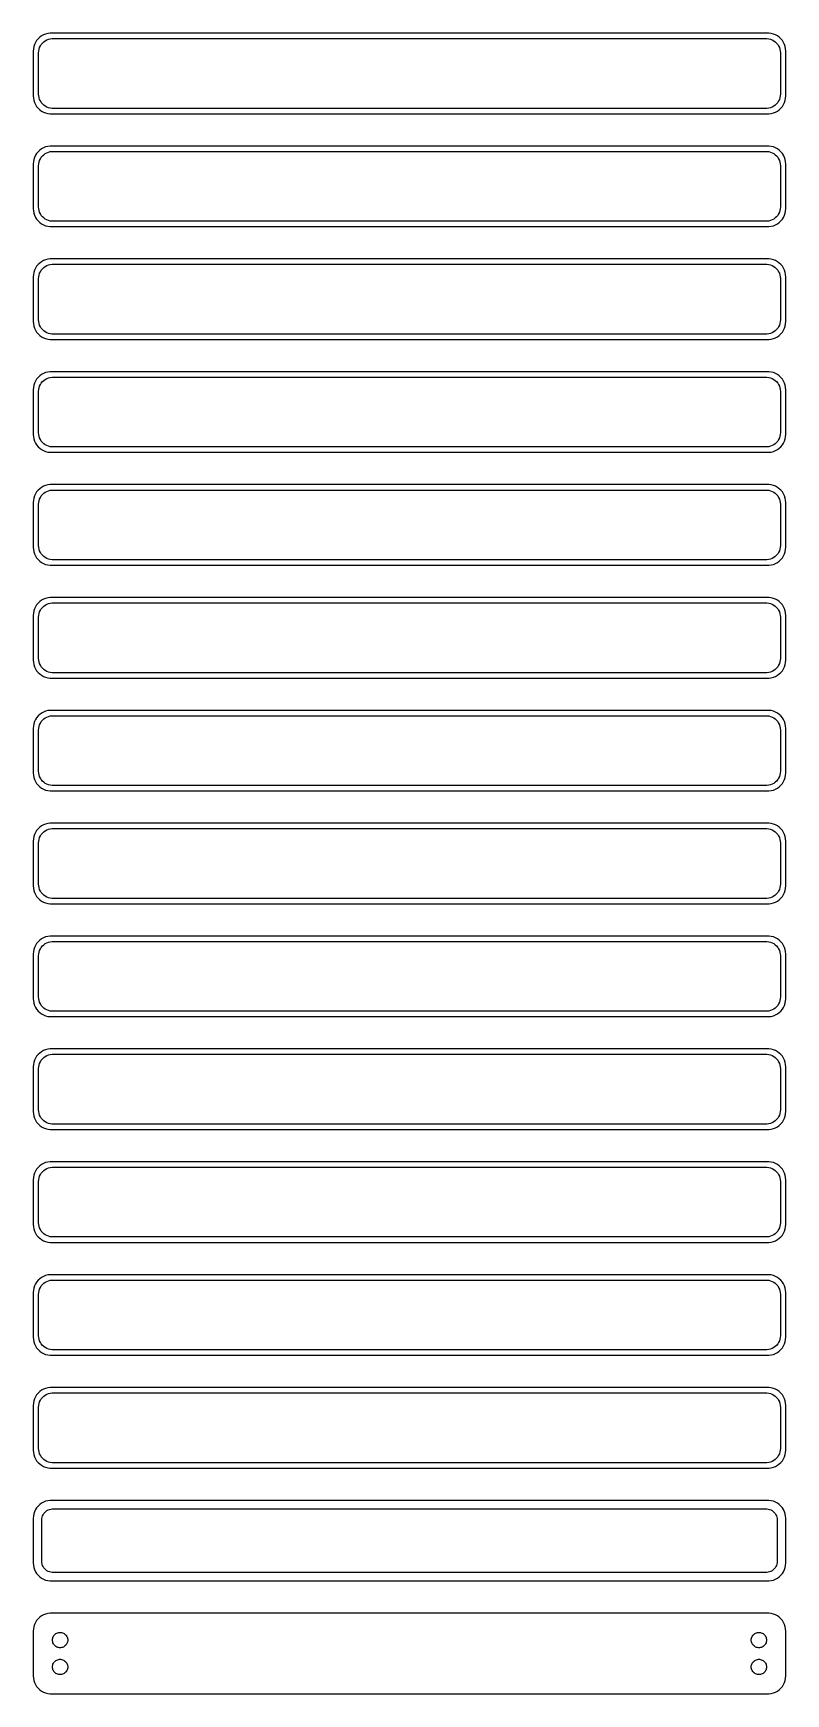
# Model space of a CAD drawing. Header units: metres. Extents: x -105 to 105, y 461 to 925.
import ezdxf

# ---------------------------------------------------------------- set-up
doc = ezdxf.new("R2010")
doc.units = ezdxf.units.M

msp = doc.modelspace()

# ---------------------------------------------------------------- linework, layer by layer
for p, q in [((-104.045, 922.689), (-104.382, 922.159)), ((-103.645, 923.173), (-104.045, 922.689)), ((-103.187, 923.603), (-103.645, 923.173)), ((-102.679, 923.972), (-103.187, 923.603)), ((-102.129, 924.274), (-102.679, 923.972)), ((-102.416, 921.988), (-102.05, 922.332)), ((-101.545, 924.505), (-102.129, 924.274)), ((-102.05, 922.332), (-101.643, 922.627)), ((-101.643, 922.627), (-101.203, 922.869)), ((-100.937, 924.661), (-101.545, 924.505)), ((-101.203, 922.869), (-100.736, 923.054)), ((-100.314, 924.74), (-100.937, 924.661)), ((-100.736, 923.054), (-100.25, 923.179)), ((100.314, 924.74), (-100.314, 924.74)), ((-100.25, 923.179), (-99.7512, 923.242)), ((-99.7512, 923.242), (99.7512, 923.242)), ((99.7512, 923.242), (100.25, 923.179)), ((100.25, 923.179), (100.736, 923.054)), ((100.937, 924.661), (100.314, 924.74)), ((100.736, 923.054), (101.203, 922.869)), ((101.545, 924.505), (100.937, 924.661)), ((101.203, 922.869), (101.643, 922.627)), ((102.129, 924.274), (101.545, 924.505)), ((101.643, 922.627), (102.05, 922.332)), ((102.05, 922.332), (102.416, 921.988)), ((102.679, 923.972), (102.129, 924.274)), ((103.187, 923.603), (102.679, 923.972)), ((103.645, 923.173), (103.187, 923.603)), ((104.045, 922.689), (103.645, 923.173)), ((104.382, 922.159), (104.045, 922.689)), ((-104.961, 920.377), (-105, 919.75)), ((-105, 919.75), (-105, 907.25)), ((-104.843, 920.993), (-104.961, 920.377)), ((-104.649, 921.591), (-104.843, 920.993)), ((-104.382, 922.159), (-104.649, 921.591)), ((-103.5, 919.25), (-103.468, 919.751)), ((-103.5, 907.75), (-103.5, 919.25)), ((-103.468, 919.751), (-103.374, 920.245)), ((-103.374, 920.245), (-103.219, 920.722)), ((-103.219, 920.722), (-103.005, 921.177)), ((-103.005, 921.177), (-102.736, 921.601)), ((-102.736, 921.601), (-102.416, 921.988)), ((102.416, 921.988), (102.736, 921.601)), ((102.736, 921.601), (103.005, 921.177)), ((103.005, 921.177), (103.219, 920.722)), ((103.219, 920.722), (103.374, 920.245)), ((103.374, 920.245), (103.468, 919.751)), ((103.468, 919.751), (103.5, 919.25)), ((103.5, 919.25), (103.5, 907.75)), ((104.649, 921.591), (104.382, 922.159)), ((104.843, 920.993), (104.649, 921.591)), ((104.961, 920.377), (104.843, 920.993)), ((105, 919.75), (104.961, 920.377)), ((105, 907.25), (105, 919.75)), ((-105, 907.25), (-104.961, 906.623)), ((-104.961, 906.623), (-104.843, 906.007)), ((-104.843, 906.007), (-104.649, 905.409)), ((-104.649, 905.409), (-104.382, 904.841)), ((-104.382, 904.841), (-104.045, 904.311)), ((-104.045, 904.311), (-103.645, 903.827)), ((-103.645, 903.827), (-103.187, 903.397)), ((-103.468, 907.249), (-103.5, 907.75)), ((-103.374, 906.755), (-103.468, 907.249)), ((-103.219, 906.278), (-103.374, 906.755)), ((-103.005, 905.823), (-103.219, 906.278)), ((-102.736, 905.399), (-103.005, 905.823)), ((-102.416, 905.012), (-102.736, 905.399)), ((-102.05, 904.668), (-102.416, 905.012)), ((-101.643, 904.373), (-102.05, 904.668)), ((-101.203, 904.131), (-101.643, 904.373)), ((-100.736, 903.946), (-101.203, 904.131)), ((-100.25, 903.821), (-100.736, 903.946)), ((-99.7512, 903.758), (-100.25, 903.821)), ((100.25, 903.821), (99.7512, 903.758)), ((100.736, 903.946), (100.25, 903.821)), ((101.203, 904.131), (100.736, 903.946)), ((101.643, 904.373), (101.203, 904.131)), ((102.05, 904.668), (101.643, 904.373)), ((102.416, 905.012), (102.05, 904.668)), ((102.736, 905.399), (102.416, 905.012)), ((103.005, 905.823), (102.736, 905.399)), ((103.219, 906.278), (103.005, 905.823)), ((103.187, 903.397), (103.645, 903.827)), ((103.374, 906.755), (103.219, 906.278)), ((103.468, 907.249), (103.374, 906.755)), ((103.5, 907.75), (103.468, 907.249)), ((103.645, 903.827), (104.045, 904.311)), ((104.045, 904.311), (104.382, 904.841)), ((104.382, 904.841), (104.649, 905.409)), ((104.649, 905.409), (104.843, 906.007)), ((104.843, 906.007), (104.961, 906.623)), ((104.961, 906.623), (105, 907.25)), ((-103.187, 903.397), (-102.679, 903.028)), ((-102.679, 903.028), (-102.129, 902.726)), ((-102.129, 902.726), (-101.545, 902.495)), ((-101.545, 902.495), (-100.937, 902.339)), ((-100.937, 902.339), (-100.314, 902.26)), ((-100.314, 902.26), (100.314, 902.26)), ((99.7512, 903.758), (-99.7512, 903.758)), ((100.314, 902.26), (100.937, 902.339)), ((100.937, 902.339), (101.545, 902.495)), ((101.545, 902.495), (102.129, 902.726)), ((102.129, 902.726), (102.679, 903.028)), ((102.679, 903.028), (103.187, 903.397)), ((-104.649, 890.091), (-104.843, 889.493)), ((-104.382, 890.659), (-104.649, 890.091)), ((-104.045, 891.189), (-104.382, 890.659)), ((-103.645, 891.673), (-104.045, 891.189)), ((-103.187, 892.103), (-103.645, 891.673)), ((-102.679, 892.472), (-103.187, 892.103)), ((-103.005, 889.677), (-102.736, 890.101)), ((-102.736, 890.101), (-102.416, 890.488)), ((-102.129, 892.774), (-102.679, 892.472)), ((-102.416, 890.488), (-102.05, 890.832)), ((-101.545, 893.005), (-102.129, 892.774)), ((-102.05, 890.832), (-101.643, 891.127)), ((-101.643, 891.127), (-101.203, 891.369)), ((-100.937, 893.161), (-101.545, 893.005)), ((-101.203, 891.369), (-100.736, 891.554)), ((-100.314, 893.24), (-100.937, 893.161)), ((-100.736, 891.554), (-100.25, 891.679)), ((100.314, 893.24), (-100.314, 893.24)), ((-100.25, 891.679), (-99.7512, 891.742)), ((-99.7512, 891.742), (99.7512, 891.742)), ((99.7512, 891.742), (100.25, 891.679)), ((100.25, 891.679), (100.736, 891.554)), ((100.937, 893.161), (100.314, 893.24)), ((100.736, 891.554), (101.203, 891.369)), ((101.545, 893.005), (100.937, 893.161)), ((101.203, 891.369), (101.643, 891.127)), ((102.129, 892.774), (101.545, 893.005)), ((101.643, 891.127), (102.05, 890.832)), ((102.05, 890.832), (102.416, 890.488)), ((102.679, 892.472), (102.129, 892.774)), ((102.416, 890.488), (102.736, 890.101)), ((103.187, 892.103), (102.679, 892.472)), ((102.736, 890.101), (103.005, 889.677)), ((103.645, 891.673), (103.187, 892.103)), ((104.045, 891.189), (103.645, 891.673)), ((104.382, 890.659), (104.045, 891.189)), ((104.649, 890.091), (104.382, 890.659)), ((104.843, 889.493), (104.649, 890.091)), ((-104.961, 888.877), (-105, 888.25)), ((-105, 888.25), (-105, 875.75)), ((-104.843, 889.493), (-104.961, 888.877)), ((-103.5, 887.75), (-103.468, 888.251)), ((-103.5, 876.25), (-103.5, 887.75)), ((-103.468, 888.251), (-103.374, 888.745)), ((-103.374, 888.745), (-103.219, 889.222)), ((-103.219, 889.222), (-103.005, 889.677)), ((103.005, 889.677), (103.219, 889.222)), ((103.219, 889.222), (103.374, 888.745)), ((103.374, 888.745), (103.468, 888.251)), ((103.468, 888.251), (103.5, 887.75)), ((103.5, 887.75), (103.5, 876.25)), ((104.961, 888.877), (104.843, 889.493)), ((105, 888.25), (104.961, 888.877)), ((105, 875.75), (105, 888.25)), ((-103.468, 875.749), (-103.5, 876.25)), ((103.5, 876.25), (103.468, 875.749)), ((-105, 875.75), (-104.961, 875.123)), ((-104.961, 875.123), (-104.843, 874.507)), ((-104.843, 874.507), (-104.649, 873.909)), ((-104.649, 873.909), (-104.382, 873.341)), ((-104.382, 873.341), (-104.045, 872.811)), ((-104.045, 872.811), (-103.645, 872.327)), ((-103.645, 872.327), (-103.187, 871.897)), ((-103.374, 875.255), (-103.468, 875.749)), ((-103.219, 874.778), (-103.374, 875.255)), ((-103.005, 874.323), (-103.219, 874.778)), ((-103.187, 871.897), (-102.679, 871.528)), ((-102.736, 873.899), (-103.005, 874.323)), ((-102.416, 873.512), (-102.736, 873.899)), ((-102.679, 871.528), (-102.129, 871.226)), ((-102.05, 873.168), (-102.416, 873.512)), ((-101.643, 872.873), (-102.05, 873.168)), ((-101.203, 872.631), (-101.643, 872.873)), ((-100.736, 872.446), (-101.203, 872.631)), ((-100.25, 872.321), (-100.736, 872.446)), ((-99.7512, 872.258), (-100.25, 872.321)), ((99.7512, 872.258), (-99.7512, 872.258)), ((100.25, 872.321), (99.7512, 872.258)), ((100.736, 872.446), (100.25, 872.321)), ((101.203, 872.631), (100.736, 872.446)), ((101.643, 872.873), (101.203, 872.631)), ((102.05, 873.168), (101.643, 872.873)), ((102.416, 873.512), (102.05, 873.168)), ((102.129, 871.226), (102.679, 871.528)), ((102.736, 873.899), (102.416, 873.512)), ((102.679, 871.528), (103.187, 871.897)), ((103.005, 874.323), (102.736, 873.899)), ((103.219, 874.778), (103.005, 874.323)), ((103.187, 871.897), (103.645, 872.327)), ((103.374, 875.255), (103.219, 874.778)), ((103.468, 875.749), (103.374, 875.255)), ((103.645, 872.327), (104.045, 872.811)), ((104.045, 872.811), (104.382, 873.341)), ((104.382, 873.341), (104.649, 873.909)), ((104.649, 873.909), (104.843, 874.507)), ((104.843, 874.507), (104.961, 875.123)), ((104.961, 875.123), (105, 875.75)), ((-102.129, 871.226), (-101.545, 870.995)), ((-101.545, 870.995), (-100.937, 870.839)), ((-100.937, 870.839), (-100.314, 870.76)), ((-100.314, 870.76), (100.314, 870.76)), ((100.314, 870.76), (100.937, 870.839)), ((100.937, 870.839), (101.545, 870.995)), ((101.545, 870.995), (102.129, 871.226)), ((-104.843, 857.993), (-104.961, 857.377)), ((-104.649, 858.591), (-104.843, 857.993)), ((-104.382, 859.159), (-104.649, 858.591)), ((-104.045, 859.689), (-104.382, 859.159)), ((-103.645, 860.173), (-104.045, 859.689)), ((-103.187, 860.603), (-103.645, 860.173)), ((-103.374, 857.245), (-103.219, 857.722)), ((-103.219, 857.722), (-103.005, 858.177)), ((-102.679, 860.972), (-103.187, 860.603)), ((-103.005, 858.177), (-102.736, 858.601)), ((-102.736, 858.601), (-102.416, 858.988)), ((-102.129, 861.274), (-102.679, 860.972)), ((-102.416, 858.988), (-102.05, 859.332)), ((-101.545, 861.505), (-102.129, 861.274)), ((-102.05, 859.332), (-101.643, 859.627)), ((-101.643, 859.627), (-101.203, 859.869)), ((-100.937, 861.661), (-101.545, 861.505)), ((-101.203, 859.869), (-100.736, 860.054)), ((-100.314, 861.74), (-100.937, 861.661)), ((-100.736, 860.054), (-100.25, 860.179)), ((100.314, 861.74), (-100.314, 861.74)), ((-100.25, 860.179), (-99.7512, 860.242)), ((-99.7512, 860.242), (99.7512, 860.242)), ((99.7512, 860.242), (100.25, 860.179)), ((100.25, 860.179), (100.736, 860.054)), ((100.937, 861.661), (100.314, 861.74)), ((100.736, 860.054), (101.203, 859.869)), ((101.545, 861.505), (100.937, 861.661)), ((101.203, 859.869), (101.643, 859.627)), ((102.129, 861.274), (101.545, 861.505)), ((101.643, 859.627), (102.05, 859.332)), ((102.05, 859.332), (102.416, 858.988)), ((102.679, 860.972), (102.129, 861.274)), ((102.416, 858.988), (102.736, 858.601)), ((103.187, 860.603), (102.679, 860.972)), ((102.736, 858.601), (103.005, 858.177)), ((103.005, 858.177), (103.219, 857.722)), ((103.645, 860.173), (103.187, 860.603)), ((103.219, 857.722), (103.374, 857.245)), ((104.045, 859.689), (103.645, 860.173)), ((104.382, 859.159), (104.045, 859.689)), ((104.649, 858.591), (104.382, 859.159)), ((104.843, 857.993), (104.649, 858.591)), ((104.961, 857.377), (104.843, 857.993)), ((-104.961, 857.377), (-105, 856.75)), ((-105, 856.75), (-105, 844.25)), ((-103.5, 856.25), (-103.468, 856.751)), ((-103.5, 844.75), (-103.5, 856.25)), ((-103.468, 856.751), (-103.374, 857.245)), ((103.374, 857.245), (103.468, 856.751)), ((103.468, 856.751), (103.5, 856.25)), ((103.5, 856.25), (103.5, 844.75)), ((105, 856.75), (104.961, 857.377)), ((105, 844.25), (105, 856.75)), ((-105, 844.25), (-104.961, 843.623)), ((-104.961, 843.623), (-104.843, 843.007)), ((-103.468, 844.249), (-103.5, 844.75)), ((-103.374, 843.755), (-103.468, 844.249)), ((-103.219, 843.278), (-103.374, 843.755)), ((103.374, 843.755), (103.219, 843.278)), ((103.468, 844.249), (103.374, 843.755)), ((103.5, 844.75), (103.468, 844.249)), ((104.843, 843.007), (104.961, 843.623)), ((104.961, 843.623), (105, 844.25)), ((-104.843, 843.007), (-104.649, 842.409)), ((-104.649, 842.409), (-104.382, 841.841)), ((-104.382, 841.841), (-104.045, 841.311)), ((-104.045, 841.311), (-103.645, 840.827)), ((-103.645, 840.827), (-103.187, 840.397)), ((-103.005, 842.823), (-103.219, 843.278)), ((-103.187, 840.397), (-102.679, 840.028)), ((-102.736, 842.399), (-103.005, 842.823)), ((-102.416, 842.012), (-102.736, 842.399)), ((-102.679, 840.028), (-102.129, 839.726)), ((-102.05, 841.668), (-102.416, 842.012)), ((-102.129, 839.726), (-101.545, 839.495)), ((-101.643, 841.373), (-102.05, 841.668)), ((-101.203, 841.131), (-101.643, 841.373)), ((-101.545, 839.495), (-100.937, 839.339)), ((-100.736, 840.946), (-101.203, 841.131)), ((-100.937, 839.339), (-100.314, 839.26)), ((-100.25, 840.821), (-100.736, 840.946)), ((-100.314, 839.26), (100.314, 839.26)), ((-99.7512, 840.758), (-100.25, 840.821)), ((99.7512, 840.758), (-99.7512, 840.758)), ((100.25, 840.821), (99.7512, 840.758)), ((100.736, 840.946), (100.25, 840.821)), ((100.314, 839.26), (100.937, 839.339)), ((101.203, 841.131), (100.736, 840.946)), ((100.937, 839.339), (101.545, 839.495)), ((101.643, 841.373), (101.203, 841.131)), ((101.545, 839.495), (102.129, 839.726)), ((102.05, 841.668), (101.643, 841.373)), ((102.416, 842.012), (102.05, 841.668)), ((102.129, 839.726), (102.679, 840.028)), ((102.736, 842.399), (102.416, 842.012)), ((102.679, 840.028), (103.187, 840.397)), ((103.005, 842.823), (102.736, 842.399)), ((103.219, 843.278), (103.005, 842.823)), ((103.187, 840.397), (103.645, 840.827)), ((103.645, 840.827), (104.045, 841.311)), ((104.045, 841.311), (104.382, 841.841)), ((104.382, 841.841), (104.649, 842.409)), ((104.649, 842.409), (104.843, 843.007)), ((-102.129, 829.774), (-102.679, 829.472)), ((-101.545, 830.005), (-102.129, 829.774)), ((-100.937, 830.161), (-101.545, 830.005)), ((-100.314, 830.24), (-100.937, 830.161)), ((100.314, 830.24), (-100.314, 830.24)), ((100.937, 830.161), (100.314, 830.24)), ((101.545, 830.005), (100.937, 830.161)), ((102.129, 829.774), (101.545, 830.005)), ((102.679, 829.472), (102.129, 829.774)), ((-104.961, 825.877), (-105, 825.25)), ((-105, 825.25), (-105, 812.75)), ((-104.843, 826.493), (-104.961, 825.877)), ((-104.649, 827.091), (-104.843, 826.493)), ((-104.382, 827.659), (-104.649, 827.091)), ((-104.045, 828.189), (-104.382, 827.659)), ((-103.645, 828.673), (-104.045, 828.189)), ((-103.187, 829.103), (-103.645, 828.673)), ((-103.5, 824.75), (-103.468, 825.251)), ((-103.468, 825.251), (-103.374, 825.745)), ((-103.374, 825.745), (-103.219, 826.222)), ((-103.219, 826.222), (-103.005, 826.677)), ((-102.679, 829.472), (-103.187, 829.103)), ((-103.005, 826.677), (-102.736, 827.101)), ((-102.736, 827.101), (-102.416, 827.488)), ((-102.416, 827.488), (-102.05, 827.832)), ((-102.05, 827.832), (-101.643, 828.127)), ((-101.643, 828.127), (-101.203, 828.369)), ((-101.203, 828.369), (-100.736, 828.554)), ((-100.736, 828.554), (-100.25, 828.679)), ((-100.25, 828.679), (-99.7512, 828.742)), ((-99.7512, 828.742), (99.7512, 828.742)), ((99.7512, 828.742), (100.25, 828.679)), ((100.25, 828.679), (100.736, 828.554)), ((100.736, 828.554), (101.203, 828.369)), ((101.203, 828.369), (101.643, 828.127)), ((101.643, 828.127), (102.05, 827.832)), ((102.05, 827.832), (102.416, 827.488)), ((102.416, 827.488), (102.736, 827.101)), ((103.187, 829.103), (102.679, 829.472)), ((102.736, 827.101), (103.005, 826.677)), ((103.005, 826.677), (103.219, 826.222)), ((103.645, 828.673), (103.187, 829.103)), ((103.219, 826.222), (103.374, 825.745)), ((103.374, 825.745), (103.468, 825.251)), ((103.468, 825.251), (103.5, 824.75)), ((104.045, 828.189), (103.645, 828.673)), ((104.382, 827.659), (104.045, 828.189)), ((104.649, 827.091), (104.382, 827.659)), ((104.843, 826.493), (104.649, 827.091)), ((104.961, 825.877), (104.843, 826.493)), ((105, 825.25), (104.961, 825.877)), ((105, 812.75), (105, 825.25)), ((-103.5, 813.25), (-103.5, 824.75)), ((103.5, 824.75), (103.5, 813.25)), ((-105, 812.75), (-104.961, 812.123)), ((-104.961, 812.123), (-104.843, 811.507)), ((-104.843, 811.507), (-104.649, 810.909)), ((-103.468, 812.749), (-103.5, 813.25)), ((-103.374, 812.255), (-103.468, 812.749)), ((-103.219, 811.778), (-103.374, 812.255)), ((-103.005, 811.323), (-103.219, 811.778)), ((-102.736, 810.899), (-103.005, 811.323)), ((103.005, 811.323), (102.736, 810.899)), ((103.219, 811.778), (103.005, 811.323)), ((103.374, 812.255), (103.219, 811.778)), ((103.468, 812.749), (103.374, 812.255)), ((103.5, 813.25), (103.468, 812.749)), ((104.649, 810.909), (104.843, 811.507)), ((104.843, 811.507), (104.961, 812.123)), ((104.961, 812.123), (105, 812.75)), ((-104.649, 810.909), (-104.382, 810.341)), ((-104.382, 810.341), (-104.045, 809.811)), ((-104.045, 809.811), (-103.645, 809.327)), ((-103.645, 809.327), (-103.187, 808.897)), ((-103.187, 808.897), (-102.679, 808.528)), ((-102.416, 810.512), (-102.736, 810.899)), ((-102.679, 808.528), (-102.129, 808.226)), ((-102.05, 810.168), (-102.416, 810.512)), ((-102.129, 808.226), (-101.545, 807.995)), ((-101.643, 809.873), (-102.05, 810.168)), ((-101.203, 809.631), (-101.643, 809.873)), ((-101.545, 807.995), (-100.937, 807.839)), ((-100.736, 809.446), (-101.203, 809.631)), ((-100.937, 807.839), (-100.314, 807.76)), ((-100.25, 809.321), (-100.736, 809.446)), ((-100.314, 807.76), (100.314, 807.76)), ((-99.7512, 809.258), (-100.25, 809.321)), ((99.7512, 809.258), (-99.7512, 809.258)), ((100.25, 809.321), (99.7512, 809.258)), ((100.736, 809.446), (100.25, 809.321)), ((100.314, 807.76), (100.937, 807.839)), ((101.203, 809.631), (100.736, 809.446)), ((100.937, 807.839), (101.545, 807.995)), ((101.643, 809.873), (101.203, 809.631)), ((101.545, 807.995), (102.129, 808.226)), ((102.05, 810.168), (101.643, 809.873)), ((102.416, 810.512), (102.05, 810.168)), ((102.129, 808.226), (102.679, 808.528)), ((102.736, 810.899), (102.416, 810.512)), ((102.679, 808.528), (103.187, 808.897)), ((103.187, 808.897), (103.645, 809.327)), ((103.645, 809.327), (104.045, 809.811)), ((104.045, 809.811), (104.382, 810.341)), ((104.382, 810.341), (104.649, 810.909)), ((-103.187, 797.603), (-103.645, 797.173)), ((-102.679, 797.972), (-103.187, 797.603)), ((-102.129, 798.274), (-102.679, 797.972)), ((-101.545, 798.505), (-102.129, 798.274)), ((-100.937, 798.661), (-101.545, 798.505)), ((-100.314, 798.74), (-100.937, 798.661)), ((100.314, 798.74), (-100.314, 798.74)), ((-100.25, 797.179), (-99.7512, 797.242)), ((-99.7512, 797.242), (99.7512, 797.242)), ((99.7512, 797.242), (100.25, 797.179)), ((100.937, 798.661), (100.314, 798.74)), ((101.545, 798.505), (100.937, 798.661)), ((102.129, 798.274), (101.545, 798.505)), ((102.679, 797.972), (102.129, 798.274)), ((103.187, 797.603), (102.679, 797.972)), ((103.645, 797.173), (103.187, 797.603)), ((-104.961, 794.377), (-105, 793.75)), ((-105, 793.75), (-105, 781.25)), ((-104.843, 794.993), (-104.961, 794.377)), ((-104.649, 795.591), (-104.843, 794.993)), ((-104.382, 796.159), (-104.649, 795.591)), ((-104.045, 796.689), (-104.382, 796.159)), ((-103.645, 797.173), (-104.045, 796.689)), ((-103.5, 793.25), (-103.468, 793.751)), ((-103.5, 781.75), (-103.5, 793.25)), ((-103.468, 793.751), (-103.374, 794.245)), ((-103.374, 794.245), (-103.219, 794.722)), ((-103.219, 794.722), (-103.005, 795.177)), ((-103.005, 795.177), (-102.736, 795.601)), ((-102.736, 795.601), (-102.416, 795.988)), ((-102.416, 795.988), (-102.05, 796.332)), ((-102.05, 796.332), (-101.643, 796.627)), ((-101.643, 796.627), (-101.203, 796.869)), ((-101.203, 796.869), (-100.736, 797.054)), ((-100.736, 797.054), (-100.25, 797.179)), ((100.25, 797.179), (100.736, 797.054)), ((100.736, 797.054), (101.203, 796.869)), ((101.203, 796.869), (101.643, 796.627)), ((101.643, 796.627), (102.05, 796.332)), ((102.05, 796.332), (102.416, 795.988)), ((102.416, 795.988), (102.736, 795.601)), ((102.736, 795.601), (103.005, 795.177)), ((103.005, 795.177), (103.219, 794.722)), ((103.219, 794.722), (103.374, 794.245)), ((103.374, 794.245), (103.468, 793.751)), ((103.468, 793.751), (103.5, 793.25)), ((103.5, 793.25), (103.5, 781.75)), ((104.045, 796.689), (103.645, 797.173)), ((104.382, 796.159), (104.045, 796.689)), ((104.649, 795.591), (104.382, 796.159)), ((104.843, 794.993), (104.649, 795.591)), ((104.961, 794.377), (104.843, 794.993)), ((105, 793.75), (104.961, 794.377)), ((105, 781.25), (105, 793.75)), ((-105, 781.25), (-104.961, 780.623)), ((-104.961, 780.623), (-104.843, 780.007)), ((-104.843, 780.007), (-104.649, 779.409)), ((-104.649, 779.409), (-104.382, 778.841)), ((-104.382, 778.841), (-104.045, 778.311)), ((-103.468, 781.249), (-103.5, 781.75)), ((-103.374, 780.755), (-103.468, 781.249)), ((-103.219, 780.278), (-103.374, 780.755)), ((-103.005, 779.823), (-103.219, 780.278)), ((-102.736, 779.399), (-103.005, 779.823)), ((-102.416, 779.012), (-102.736, 779.399)), ((-102.05, 778.668), (-102.416, 779.012)), ((-101.643, 778.373), (-102.05, 778.668)), ((102.05, 778.668), (101.643, 778.373)), ((102.416, 779.012), (102.05, 778.668)), ((102.736, 779.399), (102.416, 779.012)), ((103.005, 779.823), (102.736, 779.399)), ((103.219, 780.278), (103.005, 779.823)), ((103.374, 780.755), (103.219, 780.278)), ((103.468, 781.249), (103.374, 780.755)), ((103.5, 781.75), (103.468, 781.249)), ((104.045, 778.311), (104.382, 778.841)), ((104.382, 778.841), (104.649, 779.409)), ((104.649, 779.409), (104.843, 780.007)), ((104.843, 780.007), (104.961, 780.623)), ((104.961, 780.623), (105, 781.25)), ((-104.045, 778.311), (-103.645, 777.827)), ((-103.645, 777.827), (-103.187, 777.397)), ((-103.187, 777.397), (-102.679, 777.028)), ((-102.679, 777.028), (-102.129, 776.726)), ((-102.129, 776.726), (-101.545, 776.495)), ((-101.203, 778.131), (-101.643, 778.373)), ((-101.545, 776.495), (-100.937, 776.339)), ((-100.736, 777.946), (-101.203, 778.131)), ((-100.937, 776.339), (-100.314, 776.26)), ((-100.25, 777.821), (-100.736, 777.946)), ((-100.314, 776.26), (100.314, 776.26)), ((-99.7512, 777.758), (-100.25, 777.821)), ((99.7512, 777.758), (-99.7512, 777.758)), ((100.25, 777.821), (99.7512, 777.758)), ((100.736, 777.946), (100.25, 777.821)), ((100.314, 776.26), (100.937, 776.339)), ((101.203, 778.131), (100.736, 777.946)), ((100.937, 776.339), (101.545, 776.495)), ((101.643, 778.373), (101.203, 778.131)), ((101.545, 776.495), (102.129, 776.726)), ((102.129, 776.726), (102.679, 777.028)), ((102.679, 777.028), (103.187, 777.397)), ((103.187, 777.397), (103.645, 777.827)), ((103.645, 777.827), (104.045, 778.311)), ((-104.045, 765.189), (-104.382, 764.659)), ((-103.645, 765.673), (-104.045, 765.189)), ((-103.187, 766.103), (-103.645, 765.673)), ((-102.679, 766.472), (-103.187, 766.103)), ((-102.129, 766.774), (-102.679, 766.472)), ((-102.416, 764.488), (-102.05, 764.832)), ((-101.545, 767.005), (-102.129, 766.774)), ((-102.05, 764.832), (-101.643, 765.127)), ((-101.643, 765.127), (-101.203, 765.369)), ((-100.937, 767.161), (-101.545, 767.005)), ((-101.203, 765.369), (-100.736, 765.554)), ((-100.314, 767.24), (-100.937, 767.161)), ((-100.736, 765.554), (-100.25, 765.679)), ((100.314, 767.24), (-100.314, 767.24)), ((-100.25, 765.679), (-99.7512, 765.742)), ((-99.7512, 765.742), (99.7512, 765.742)), ((99.7512, 765.742), (100.25, 765.679)), ((100.25, 765.679), (100.736, 765.554)), ((100.937, 767.161), (100.314, 767.24)), ((100.736, 765.554), (101.203, 765.369)), ((101.545, 767.005), (100.937, 767.161)), ((101.203, 765.369), (101.643, 765.127)), ((102.129, 766.774), (101.545, 767.005)), ((101.643, 765.127), (102.05, 764.832)), ((102.05, 764.832), (102.416, 764.488)), ((102.679, 766.472), (102.129, 766.774)), ((103.187, 766.103), (102.679, 766.472)), ((103.645, 765.673), (103.187, 766.103)), ((104.045, 765.189), (103.645, 765.673)), ((104.382, 764.659), (104.045, 765.189)), ((-104.961, 762.877), (-105, 762.25)), ((-105, 762.25), (-105, 749.75)), ((-104.843, 763.493), (-104.961, 762.877)), ((-104.649, 764.091), (-104.843, 763.493)), ((-104.382, 764.659), (-104.649, 764.091)), ((-103.5, 761.75), (-103.468, 762.251)), ((-103.5, 750.25), (-103.5, 761.75)), ((-103.468, 762.251), (-103.374, 762.745)), ((-103.374, 762.745), (-103.219, 763.222)), ((-103.219, 763.222), (-103.005, 763.677)), ((-103.005, 763.677), (-102.736, 764.101)), ((-102.736, 764.101), (-102.416, 764.488)), ((102.416, 764.488), (102.736, 764.101)), ((102.736, 764.101), (103.005, 763.677)), ((103.005, 763.677), (103.219, 763.222)), ((103.219, 763.222), (103.374, 762.745)), ((103.374, 762.745), (103.468, 762.251)), ((103.468, 762.251), (103.5, 761.75)), ((103.5, 761.75), (103.5, 750.25)), ((104.649, 764.091), (104.382, 764.659)), ((104.843, 763.493), (104.649, 764.091)), ((104.961, 762.877), (104.843, 763.493)), ((105, 762.25), (104.961, 762.877)), ((105, 749.75), (105, 762.25)), ((-105, 749.75), (-104.961, 749.123)), ((-104.961, 749.123), (-104.843, 748.507)), ((-104.843, 748.507), (-104.649, 747.909)), ((-104.649, 747.909), (-104.382, 747.341)), ((-104.382, 747.341), (-104.045, 746.811)), ((-104.045, 746.811), (-103.645, 746.327)), ((-103.645, 746.327), (-103.187, 745.897)), ((-103.468, 749.749), (-103.5, 750.25)), ((-103.374, 749.255), (-103.468, 749.749)), ((-103.219, 748.778), (-103.374, 749.255)), ((-103.005, 748.323), (-103.219, 748.778)), ((-102.736, 747.899), (-103.005, 748.323)), ((-102.416, 747.512), (-102.736, 747.899)), ((-102.05, 747.168), (-102.416, 747.512)), ((-101.643, 746.873), (-102.05, 747.168)), ((-101.203, 746.631), (-101.643, 746.873)), ((-100.736, 746.446), (-101.203, 746.631)), ((-100.25, 746.321), (-100.736, 746.446)), ((-99.7512, 746.258), (-100.25, 746.321)), ((99.7512, 746.258), (-99.7512, 746.258)), ((100.25, 746.321), (99.7512, 746.258)), ((100.736, 746.446), (100.25, 746.321)), ((101.203, 746.631), (100.736, 746.446)), ((101.643, 746.873), (101.203, 746.631)), ((102.05, 747.168), (101.643, 746.873)), ((102.416, 747.512), (102.05, 747.168)), ((102.736, 747.899), (102.416, 747.512)), ((103.005, 748.323), (102.736, 747.899)), ((103.219, 748.778), (103.005, 748.323)), ((103.187, 745.897), (103.645, 746.327)), ((103.374, 749.255), (103.219, 748.778)), ((103.468, 749.749), (103.374, 749.255)), ((103.5, 750.25), (103.468, 749.749)), ((103.645, 746.327), (104.045, 746.811)), ((104.045, 746.811), (104.382, 747.341)), ((104.382, 747.341), (104.649, 747.909)), ((104.649, 747.909), (104.843, 748.507)), ((104.843, 748.507), (104.961, 749.123)), ((104.961, 749.123), (105, 749.75)), ((-103.187, 745.897), (-102.679, 745.528)), ((-102.679, 745.528), (-102.129, 745.226)), ((-102.129, 745.226), (-101.545, 744.995)), ((-101.545, 744.995), (-100.937, 744.839)), ((-100.937, 744.839), (-100.314, 744.76)), ((-100.314, 744.76), (100.314, 744.76)), ((100.314, 744.76), (100.937, 744.839)), ((100.937, 744.839), (101.545, 744.995)), ((101.545, 744.995), (102.129, 745.226)), ((102.129, 745.226), (102.679, 745.528)), ((102.679, 745.528), (103.187, 745.897)), ((-104.649, 732.591), (-104.843, 731.993)), ((-104.382, 733.159), (-104.649, 732.591)), ((-104.045, 733.689), (-104.382, 733.159)), ((-103.645, 734.173), (-104.045, 733.689)), ((-103.187, 734.603), (-103.645, 734.173)), ((-102.679, 734.972), (-103.187, 734.603)), ((-103.005, 732.177), (-102.736, 732.601)), ((-102.736, 732.601), (-102.416, 732.988)), ((-102.129, 735.274), (-102.679, 734.972)), ((-102.416, 732.988), (-102.05, 733.332)), ((-101.545, 735.505), (-102.129, 735.274)), ((-102.05, 733.332), (-101.643, 733.627)), ((-101.643, 733.627), (-101.203, 733.869)), ((-100.937, 735.661), (-101.545, 735.505)), ((-101.203, 733.869), (-100.736, 734.054)), ((-100.314, 735.74), (-100.937, 735.661)), ((-100.736, 734.054), (-100.25, 734.179)), ((100.314, 735.74), (-100.314, 735.74)), ((-100.25, 734.179), (-99.7512, 734.242)), ((-99.7512, 734.242), (99.7512, 734.242)), ((99.7512, 734.242), (100.25, 734.179)), ((100.25, 734.179), (100.736, 734.054)), ((100.937, 735.661), (100.314, 735.74)), ((100.736, 734.054), (101.203, 733.869)), ((101.545, 735.505), (100.937, 735.661)), ((101.203, 733.869), (101.643, 733.627)), ((102.129, 735.274), (101.545, 735.505)), ((101.643, 733.627), (102.05, 733.332)), ((102.05, 733.332), (102.416, 732.988)), ((102.679, 734.972), (102.129, 735.274)), ((102.416, 732.988), (102.736, 732.601)), ((103.187, 734.603), (102.679, 734.972)), ((102.736, 732.601), (103.005, 732.177)), ((103.645, 734.173), (103.187, 734.603)), ((104.045, 733.689), (103.645, 734.173)), ((104.382, 733.159), (104.045, 733.689)), ((104.649, 732.591), (104.382, 733.159)), ((104.843, 731.993), (104.649, 732.591)), ((-104.961, 731.377), (-105, 730.75)), ((-105, 730.75), (-105, 718.25)), ((-104.843, 731.993), (-104.961, 731.377)), ((-103.5, 730.25), (-103.468, 730.751)), ((-103.5, 718.75), (-103.5, 730.25)), ((-103.468, 730.751), (-103.374, 731.245)), ((-103.374, 731.245), (-103.219, 731.722)), ((-103.219, 731.722), (-103.005, 732.177)), ((103.005, 732.177), (103.219, 731.722)), ((103.219, 731.722), (103.374, 731.245)), ((103.374, 731.245), (103.468, 730.751)), ((103.468, 730.751), (103.5, 730.25)), ((103.5, 730.25), (103.5, 718.75)), ((104.961, 731.377), (104.843, 731.993)), ((105, 730.75), (104.961, 731.377)), ((105, 718.25), (105, 730.75)), ((-103.468, 718.249), (-103.5, 718.75)), ((103.5, 718.75), (103.468, 718.249)), ((-105, 718.25), (-104.961, 717.623)), ((-104.961, 717.623), (-104.843, 717.007)), ((-104.843, 717.007), (-104.649, 716.409)), ((-104.649, 716.409), (-104.382, 715.841)), ((-104.382, 715.841), (-104.045, 715.311)), ((-104.045, 715.311), (-103.645, 714.827)), ((-103.645, 714.827), (-103.187, 714.397)), ((-103.374, 717.755), (-103.468, 718.249)), ((-103.219, 717.278), (-103.374, 717.755)), ((-103.005, 716.823), (-103.219, 717.278)), ((-103.187, 714.397), (-102.679, 714.028)), ((-102.736, 716.399), (-103.005, 716.823)), ((-102.416, 716.012), (-102.736, 716.399)), ((-102.679, 714.028), (-102.129, 713.726)), ((-102.05, 715.668), (-102.416, 716.012)), ((-101.643, 715.373), (-102.05, 715.668)), ((-101.203, 715.131), (-101.643, 715.373)), ((-100.736, 714.946), (-101.203, 715.131)), ((-100.25, 714.821), (-100.736, 714.946)), ((-99.7512, 714.758), (-100.25, 714.821)), ((99.7512, 714.758), (-99.7512, 714.758)), ((100.25, 714.821), (99.7512, 714.758)), ((100.736, 714.946), (100.25, 714.821)), ((101.203, 715.131), (100.736, 714.946)), ((101.643, 715.373), (101.203, 715.131)), ((102.05, 715.668), (101.643, 715.373)), ((102.416, 716.012), (102.05, 715.668)), ((102.129, 713.726), (102.679, 714.028)), ((102.736, 716.399), (102.416, 716.012)), ((102.679, 714.028), (103.187, 714.397)), ((103.005, 716.823), (102.736, 716.399)), ((103.219, 717.278), (103.005, 716.823)), ((103.187, 714.397), (103.645, 714.827)), ((103.374, 717.755), (103.219, 717.278)), ((103.468, 718.249), (103.374, 717.755)), ((103.645, 714.827), (104.045, 715.311)), ((104.045, 715.311), (104.382, 715.841)), ((104.382, 715.841), (104.649, 716.409)), ((104.649, 716.409), (104.843, 717.007)), ((104.843, 717.007), (104.961, 717.623)), ((104.961, 717.623), (105, 718.25)), ((-102.129, 713.726), (-101.545, 713.495)), ((-101.545, 713.495), (-100.937, 713.339)), ((-100.937, 713.339), (-100.314, 713.26)), ((-100.314, 713.26), (100.314, 713.26)), ((100.314, 713.26), (100.937, 713.339)), ((100.937, 713.339), (101.545, 713.495)), ((101.545, 713.495), (102.129, 713.726)), ((-104.961, 699.877), (-105, 699.25)), ((-104.843, 700.493), (-104.961, 699.877)), ((-104.649, 701.091), (-104.843, 700.493)), ((-104.382, 701.659), (-104.649, 701.091)), ((-104.045, 702.189), (-104.382, 701.659)), ((-103.645, 702.673), (-104.045, 702.189)), ((-103.187, 703.103), (-103.645, 702.673)), ((-103.374, 699.745), (-103.219, 700.222)), ((-103.219, 700.222), (-103.005, 700.677)), ((-102.679, 703.472), (-103.187, 703.103)), ((-103.005, 700.677), (-102.736, 701.101)), ((-102.736, 701.101), (-102.416, 701.488)), ((-102.129, 703.774), (-102.679, 703.472)), ((-102.416, 701.488), (-102.05, 701.832)), ((-101.545, 704.005), (-102.129, 703.774)), ((-102.05, 701.832), (-101.643, 702.127)), ((-101.643, 702.127), (-101.203, 702.369)), ((-100.937, 704.161), (-101.545, 704.005)), ((-101.203, 702.369), (-100.736, 702.554)), ((-100.314, 704.24), (-100.937, 704.161)), ((-100.736, 702.554), (-100.25, 702.679)), ((100.314, 704.24), (-100.314, 704.24)), ((-100.25, 702.679), (-99.7512, 702.742)), ((-99.7512, 702.742), (99.7512, 702.742)), ((99.7512, 702.742), (100.25, 702.679)), ((100.25, 702.679), (100.736, 702.554)), ((100.937, 704.161), (100.314, 704.24)), ((100.736, 702.554), (101.203, 702.369)), ((101.545, 704.005), (100.937, 704.161)), ((101.203, 702.369), (101.643, 702.127)), ((102.129, 703.774), (101.545, 704.005)), ((101.643, 702.127), (102.05, 701.832)), ((102.05, 701.832), (102.416, 701.488)), ((102.679, 703.472), (102.129, 703.774)), ((102.416, 701.488), (102.736, 701.101)), ((103.187, 703.103), (102.679, 703.472)), ((102.736, 701.101), (103.005, 700.677)), ((103.005, 700.677), (103.219, 700.222)), ((103.645, 702.673), (103.187, 703.103)), ((103.219, 700.222), (103.374, 699.745)), ((104.045, 702.189), (103.645, 702.673)), ((104.382, 701.659), (104.045, 702.189)), ((104.649, 701.091), (104.382, 701.659)), ((104.843, 700.493), (104.649, 701.091)), ((104.961, 699.877), (104.843, 700.493)), ((105, 699.25), (104.961, 699.877)), ((-105, 699.25), (-105, 686.75)), ((-103.5, 698.75), (-103.468, 699.251)), ((-103.5, 687.25), (-103.5, 698.75)), ((-103.468, 699.251), (-103.374, 699.745)), ((103.374, 699.745), (103.468, 699.251)), ((103.468, 699.251), (103.5, 698.75)), ((103.5, 698.75), (103.5, 687.25)), ((105, 686.75), (105, 699.25)), ((-105, 686.75), (-104.961, 686.123)), ((-104.961, 686.123), (-104.843, 685.507)), ((-103.468, 686.749), (-103.5, 687.25)), ((-103.374, 686.255), (-103.468, 686.749)), ((-103.219, 685.778), (-103.374, 686.255)), ((103.374, 686.255), (103.219, 685.778)), ((103.468, 686.749), (103.374, 686.255)), ((103.5, 687.25), (103.468, 686.749)), ((104.843, 685.507), (104.961, 686.123)), ((104.961, 686.123), (105, 686.75)), ((-104.843, 685.507), (-104.649, 684.909)), ((-104.649, 684.909), (-104.382, 684.341)), ((-104.382, 684.341), (-104.045, 683.811)), ((-104.045, 683.811), (-103.645, 683.327)), ((-103.645, 683.327), (-103.187, 682.897)), ((-103.005, 685.323), (-103.219, 685.778)), ((-103.187, 682.897), (-102.679, 682.528)), ((-102.736, 684.899), (-103.005, 685.323)), ((-102.416, 684.512), (-102.736, 684.899)), ((-102.679, 682.528), (-102.129, 682.226)), ((-102.05, 684.168), (-102.416, 684.512)), ((-102.129, 682.226), (-101.545, 681.995)), ((-101.643, 683.873), (-102.05, 684.168)), ((-101.203, 683.631), (-101.643, 683.873)), ((-101.545, 681.995), (-100.937, 681.839)), ((-100.736, 683.446), (-101.203, 683.631)), ((-100.937, 681.839), (-100.314, 681.76)), ((-100.25, 683.321), (-100.736, 683.446)), ((-100.314, 681.76), (100.314, 681.76)), ((-99.7512, 683.258), (-100.25, 683.321)), ((99.7512, 683.258), (-99.7512, 683.258)), ((100.25, 683.321), (99.7512, 683.258)), ((100.736, 683.446), (100.25, 683.321)), ((100.314, 681.76), (100.937, 681.839)), ((101.203, 683.631), (100.736, 683.446)), ((100.937, 681.839), (101.545, 681.995)), ((101.643, 683.873), (101.203, 683.631)), ((101.545, 681.995), (102.129, 682.226)), ((102.05, 684.168), (101.643, 683.873)), ((102.416, 684.512), (102.05, 684.168)), ((102.129, 682.226), (102.679, 682.528)), ((102.736, 684.899), (102.416, 684.512)), ((102.679, 682.528), (103.187, 682.897)), ((103.005, 685.323), (102.736, 684.899)), ((103.219, 685.778), (103.005, 685.323)), ((103.187, 682.897), (103.645, 683.327)), ((103.645, 683.327), (104.045, 683.811)), ((104.045, 683.811), (104.382, 684.341)), ((104.382, 684.341), (104.649, 684.909)), ((104.649, 684.909), (104.843, 685.507)), ((-102.129, 672.274), (-102.679, 671.972)), ((-101.545, 672.505), (-102.129, 672.274)), ((-100.937, 672.661), (-101.545, 672.505)), ((-100.314, 672.74), (-100.937, 672.661)), ((100.314, 672.74), (-100.314, 672.74)), ((100.937, 672.661), (100.314, 672.74)), ((101.545, 672.505), (100.937, 672.661)), ((102.129, 672.274), (101.545, 672.505)), ((102.679, 671.972), (102.129, 672.274)), ((-104.961, 668.377), (-105, 667.75)), ((-105, 667.75), (-105, 655.25)), ((-104.843, 668.993), (-104.961, 668.377)), ((-104.649, 669.591), (-104.843, 668.993)), ((-104.382, 670.159), (-104.649, 669.591)), ((-104.045, 670.689), (-104.382, 670.159)), ((-103.645, 671.173), (-104.045, 670.689)), ((-103.187, 671.603), (-103.645, 671.173)), ((-103.5, 667.25), (-103.468, 667.751)), ((-103.468, 667.751), (-103.374, 668.245)), ((-103.374, 668.245), (-103.219, 668.722)), ((-103.219, 668.722), (-103.005, 669.177)), ((-102.679, 671.972), (-103.187, 671.603)), ((-103.005, 669.177), (-102.736, 669.601)), ((-102.736, 669.601), (-102.416, 669.988)), ((-102.416, 669.988), (-102.05, 670.332)), ((-102.05, 670.332), (-101.643, 670.627)), ((-101.643, 670.627), (-101.203, 670.869)), ((-101.203, 670.869), (-100.736, 671.054)), ((-100.736, 671.054), (-100.25, 671.179)), ((-100.25, 671.179), (-99.7512, 671.242)), ((-99.7512, 671.242), (99.7512, 671.242)), ((99.7512, 671.242), (100.25, 671.179)), ((100.25, 671.179), (100.736, 671.054)), ((100.736, 671.054), (101.203, 670.869)), ((101.203, 670.869), (101.643, 670.627)), ((101.643, 670.627), (102.05, 670.332)), ((102.05, 670.332), (102.416, 669.988)), ((102.416, 669.988), (102.736, 669.601)), ((103.187, 671.603), (102.679, 671.972)), ((102.736, 669.601), (103.005, 669.177)), ((103.005, 669.177), (103.219, 668.722)), ((103.645, 671.173), (103.187, 671.603)), ((103.219, 668.722), (103.374, 668.245)), ((103.374, 668.245), (103.468, 667.751)), ((103.468, 667.751), (103.5, 667.25)), ((104.045, 670.689), (103.645, 671.173)), ((104.382, 670.159), (104.045, 670.689)), ((104.649, 669.591), (104.382, 670.159)), ((104.843, 668.993), (104.649, 669.591)), ((104.961, 668.377), (104.843, 668.993)), ((105, 667.75), (104.961, 668.377)), ((105, 655.25), (105, 667.75)), ((-103.5, 655.75), (-103.5, 667.25)), ((103.5, 667.25), (103.5, 655.75)), ((-105, 655.25), (-104.961, 654.623)), ((-104.961, 654.623), (-104.843, 654.007)), ((-104.843, 654.007), (-104.649, 653.409)), ((-103.468, 655.249), (-103.5, 655.75)), ((-103.374, 654.755), (-103.468, 655.249)), ((-103.219, 654.278), (-103.374, 654.755)), ((-103.005, 653.823), (-103.219, 654.278)), ((-102.736, 653.399), (-103.005, 653.823)), ((103.005, 653.823), (102.736, 653.399)), ((103.219, 654.278), (103.005, 653.823)), ((103.374, 654.755), (103.219, 654.278)), ((103.468, 655.249), (103.374, 654.755)), ((103.5, 655.75), (103.468, 655.249)), ((104.649, 653.409), (104.843, 654.007)), ((104.843, 654.007), (104.961, 654.623)), ((104.961, 654.623), (105, 655.25)), ((-104.649, 653.409), (-104.382, 652.841)), ((-104.382, 652.841), (-104.045, 652.311)), ((-104.045, 652.311), (-103.645, 651.827)), ((-103.645, 651.827), (-103.187, 651.397)), ((-103.187, 651.397), (-102.679, 651.028)), ((-102.416, 653.012), (-102.736, 653.399)), ((-102.679, 651.028), (-102.129, 650.726)), ((-102.05, 652.668), (-102.416, 653.012)), ((-102.129, 650.726), (-101.545, 650.495)), ((-101.643, 652.373), (-102.05, 652.668)), ((-101.203, 652.131), (-101.643, 652.373)), ((-101.545, 650.495), (-100.937, 650.339)), ((-100.736, 651.946), (-101.203, 652.131)), ((-100.937, 650.339), (-100.314, 650.26)), ((-100.25, 651.821), (-100.736, 651.946)), ((-100.314, 650.26), (100.314, 650.26)), ((-99.7512, 651.758), (-100.25, 651.821)), ((99.7512, 651.758), (-99.7512, 651.758)), ((100.25, 651.821), (99.7512, 651.758)), ((100.736, 651.946), (100.25, 651.821)), ((100.314, 650.26), (100.937, 650.339)), ((101.203, 652.131), (100.736, 651.946)), ((100.937, 650.339), (101.545, 650.495)), ((101.643, 652.373), (101.203, 652.131)), ((101.545, 650.495), (102.129, 650.726)), ((102.05, 652.668), (101.643, 652.373)), ((102.416, 653.012), (102.05, 652.668)), ((102.129, 650.726), (102.679, 651.028)), ((102.736, 653.399), (102.416, 653.012)), ((102.679, 651.028), (103.187, 651.397)), ((103.187, 651.397), (103.645, 651.827)), ((103.645, 651.827), (104.045, 652.311)), ((104.045, 652.311), (104.382, 652.841)), ((104.382, 652.841), (104.649, 653.409)), ((-103.645, 639.673), (-104.045, 639.189)), ((-103.187, 640.103), (-103.645, 639.673)), ((-102.679, 640.472), (-103.187, 640.103)), ((-102.129, 640.774), (-102.679, 640.472)), ((-101.545, 641.005), (-102.129, 640.774)), ((-100.937, 641.161), (-101.545, 641.005)), ((-100.314, 641.24), (-100.937, 641.161)), ((-100.736, 639.554), (-100.25, 639.679)), ((100.314, 641.24), (-100.314, 641.24)), ((-100.25, 639.679), (-99.7512, 639.742)), ((-99.7512, 639.742), (99.7512, 639.742)), ((99.7512, 639.742), (100.25, 639.679)), ((100.25, 639.679), (100.736, 639.554)), ((100.937, 641.161), (100.314, 641.24)), ((101.545, 641.005), (100.937, 641.161)), ((102.129, 640.774), (101.545, 641.005)), ((102.679, 640.472), (102.129, 640.774)), ((103.187, 640.103), (102.679, 640.472)), ((103.645, 639.673), (103.187, 640.103)), ((104.045, 639.189), (103.645, 639.673)), ((-104.961, 636.877), (-105, 636.25)), ((-105, 636.25), (-105, 623.75)), ((-104.843, 637.493), (-104.961, 636.877)), ((-104.649, 638.091), (-104.843, 637.493)), ((-104.382, 638.659), (-104.649, 638.091)), ((-104.045, 639.189), (-104.382, 638.659)), ((-103.5, 635.75), (-103.468, 636.251)), ((-103.5, 624.25), (-103.5, 635.75)), ((-103.468, 636.251), (-103.374, 636.745)), ((-103.374, 636.745), (-103.219, 637.222)), ((-103.219, 637.222), (-103.005, 637.677)), ((-103.005, 637.677), (-102.736, 638.101)), ((-102.736, 638.101), (-102.416, 638.488)), ((-102.416, 638.488), (-102.05, 638.832)), ((-102.05, 638.832), (-101.643, 639.127)), ((-101.643, 639.127), (-101.203, 639.369)), ((-101.203, 639.369), (-100.736, 639.554)), ((100.736, 639.554), (101.203, 639.369)), ((101.203, 639.369), (101.643, 639.127)), ((101.643, 639.127), (102.05, 638.832)), ((102.05, 638.832), (102.416, 638.488)), ((102.416, 638.488), (102.736, 638.101)), ((102.736, 638.101), (103.005, 637.677)), ((103.005, 637.677), (103.219, 637.222)), ((103.219, 637.222), (103.374, 636.745)), ((103.374, 636.745), (103.468, 636.251)), ((103.468, 636.251), (103.5, 635.75)), ((103.5, 635.75), (103.5, 624.25)), ((104.382, 638.659), (104.045, 639.189)), ((104.649, 638.091), (104.382, 638.659)), ((104.843, 637.493), (104.649, 638.091)), ((104.961, 636.877), (104.843, 637.493)), ((105, 636.25), (104.961, 636.877)), ((105, 623.75), (105, 636.25)), ((-105, 623.75), (-104.961, 623.123)), ((-104.961, 623.123), (-104.843, 622.507)), ((-104.843, 622.507), (-104.649, 621.909)), ((-104.649, 621.909), (-104.382, 621.341)), ((-104.382, 621.341), (-104.045, 620.811)), ((-103.468, 623.749), (-103.5, 624.25)), ((-103.374, 623.255), (-103.468, 623.749)), ((-103.219, 622.778), (-103.374, 623.255)), ((-103.005, 622.323), (-103.219, 622.778)), ((-102.736, 621.899), (-103.005, 622.323)), ((-102.416, 621.512), (-102.736, 621.899)), ((-102.05, 621.168), (-102.416, 621.512)), ((-101.643, 620.873), (-102.05, 621.168)), ((102.05, 621.168), (101.643, 620.873)), ((102.416, 621.512), (102.05, 621.168)), ((102.736, 621.899), (102.416, 621.512)), ((103.005, 622.323), (102.736, 621.899)), ((103.219, 622.778), (103.005, 622.323)), ((103.374, 623.255), (103.219, 622.778)), ((103.468, 623.749), (103.374, 623.255)), ((103.5, 624.25), (103.468, 623.749)), ((104.045, 620.811), (104.382, 621.341)), ((104.382, 621.341), (104.649, 621.909)), ((104.649, 621.909), (104.843, 622.507)), ((104.843, 622.507), (104.961, 623.123)), ((104.961, 623.123), (105, 623.75)), ((-104.045, 620.811), (-103.645, 620.327)), ((-103.645, 620.327), (-103.187, 619.897)), ((-103.187, 619.897), (-102.679, 619.528)), ((-102.679, 619.528), (-102.129, 619.226)), ((-102.129, 619.226), (-101.545, 618.995)), ((-101.203, 620.631), (-101.643, 620.873)), ((-101.545, 618.995), (-100.937, 618.839)), ((-100.736, 620.446), (-101.203, 620.631)), ((-100.937, 618.839), (-100.314, 618.76)), ((-100.25, 620.321), (-100.736, 620.446)), ((-100.314, 618.76), (100.314, 618.76)), ((-99.7512, 620.258), (-100.25, 620.321)), ((99.7512, 620.258), (-99.7512, 620.258)), ((100.25, 620.321), (99.7512, 620.258)), ((100.736, 620.446), (100.25, 620.321)), ((100.314, 618.76), (100.937, 618.839)), ((101.203, 620.631), (100.736, 620.446)), ((100.937, 618.839), (101.545, 618.995)), ((101.643, 620.873), (101.203, 620.631)), ((101.545, 618.995), (102.129, 619.226)), ((102.129, 619.226), (102.679, 619.528)), ((102.679, 619.528), (103.187, 619.897)), ((103.187, 619.897), (103.645, 620.327)), ((103.645, 620.327), (104.045, 620.811)), ((-104.382, 607.159), (-104.649, 606.591)), ((-104.045, 607.689), (-104.382, 607.159)), ((-103.645, 608.173), (-104.045, 607.689)), ((-103.187, 608.603), (-103.645, 608.173)), ((-102.679, 608.972), (-103.187, 608.603)), ((-102.129, 609.274), (-102.679, 608.972)), ((-102.416, 606.988), (-102.05, 607.332)), ((-101.545, 609.505), (-102.129, 609.274)), ((-102.05, 607.332), (-101.643, 607.627)), ((-101.643, 607.627), (-101.203, 607.869)), ((-100.937, 609.661), (-101.545, 609.505)), ((-101.203, 607.869), (-100.736, 608.054)), ((-100.314, 609.74), (-100.937, 609.661)), ((-100.736, 608.054), (-100.25, 608.179)), ((100.314, 609.74), (-100.314, 609.74)), ((-100.25, 608.179), (-99.7512, 608.242)), ((-99.7512, 608.242), (99.7512, 608.242)), ((99.7512, 608.242), (100.25, 608.179)), ((100.25, 608.179), (100.736, 608.054)), ((100.937, 609.661), (100.314, 609.74)), ((100.736, 608.054), (101.203, 607.869)), ((101.545, 609.505), (100.937, 609.661)), ((101.203, 607.869), (101.643, 607.627)), ((102.129, 609.274), (101.545, 609.505)), ((101.643, 607.627), (102.05, 607.332)), ((102.05, 607.332), (102.416, 606.988)), ((102.679, 608.972), (102.129, 609.274)), ((103.187, 608.603), (102.679, 608.972)), ((103.645, 608.173), (103.187, 608.603)), ((104.045, 607.689), (103.645, 608.173)), ((104.382, 607.159), (104.045, 607.689)), ((104.649, 606.591), (104.382, 607.159)), ((-104.961, 605.377), (-105, 604.75)), ((-105, 604.75), (-105, 592.25)), ((-104.843, 605.993), (-104.961, 605.377)), ((-104.649, 606.591), (-104.843, 605.993)), ((-103.5, 604.25), (-103.468, 604.751)), ((-103.5, 592.75), (-103.5, 604.25)), ((-103.468, 604.751), (-103.374, 605.245)), ((-103.374, 605.245), (-103.219, 605.722)), ((-103.219, 605.722), (-103.005, 606.177)), ((-103.005, 606.177), (-102.736, 606.601)), ((-102.736, 606.601), (-102.416, 606.988)), ((102.416, 606.988), (102.736, 606.601)), ((102.736, 606.601), (103.005, 606.177)), ((103.005, 606.177), (103.219, 605.722)), ((103.219, 605.722), (103.374, 605.245)), ((103.374, 605.245), (103.468, 604.751)), ((103.468, 604.751), (103.5, 604.25)), ((103.5, 604.25), (103.5, 592.75)), ((104.843, 605.993), (104.649, 606.591)), ((104.961, 605.377), (104.843, 605.993)), ((105, 604.75), (104.961, 605.377)), ((105, 592.25), (105, 604.75)), ((-105, 592.25), (-104.961, 591.623)), ((-104.961, 591.623), (-104.843, 591.007)), ((-104.843, 591.007), (-104.649, 590.409)), ((-104.649, 590.409), (-104.382, 589.841)), ((-104.382, 589.841), (-104.045, 589.311)), ((-104.045, 589.311), (-103.645, 588.827)), ((-103.645, 588.827), (-103.187, 588.397)), ((-103.468, 592.249), (-103.5, 592.75)), ((-103.374, 591.755), (-103.468, 592.249)), ((-103.219, 591.278), (-103.374, 591.755)), ((-103.005, 590.823), (-103.219, 591.278)), ((-102.736, 590.399), (-103.005, 590.823)), ((-102.416, 590.012), (-102.736, 590.399)), ((-102.05, 589.668), (-102.416, 590.012)), ((-101.643, 589.373), (-102.05, 589.668)), ((-101.203, 589.131), (-101.643, 589.373)), ((-100.736, 588.946), (-101.203, 589.131)), ((-100.25, 588.821), (-100.736, 588.946)), ((-99.7512, 588.758), (-100.25, 588.821)), ((99.7512, 588.758), (-99.7512, 588.758)), ((100.25, 588.821), (99.7512, 588.758)), ((100.736, 588.946), (100.25, 588.821)), ((101.203, 589.131), (100.736, 588.946)), ((101.643, 589.373), (101.203, 589.131)), ((102.05, 589.668), (101.643, 589.373)), ((102.416, 590.012), (102.05, 589.668)), ((102.736, 590.399), (102.416, 590.012)), ((103.005, 590.823), (102.736, 590.399)), ((103.219, 591.278), (103.005, 590.823)), ((103.187, 588.397), (103.645, 588.827)), ((103.374, 591.755), (103.219, 591.278)), ((103.468, 592.249), (103.374, 591.755)), ((103.5, 592.75), (103.468, 592.249)), ((103.645, 588.827), (104.045, 589.311)), ((104.045, 589.311), (104.382, 589.841)), ((104.382, 589.841), (104.649, 590.409)), ((104.649, 590.409), (104.843, 591.007)), ((104.843, 591.007), (104.961, 591.623)), ((104.961, 591.623), (105, 592.25)), ((-103.187, 588.397), (-102.679, 588.028)), ((-102.679, 588.028), (-102.129, 587.726)), ((-102.129, 587.726), (-101.545, 587.495)), ((-101.545, 587.495), (-100.937, 587.339)), ((-100.937, 587.339), (-100.314, 587.26)), ((-100.314, 587.26), (100.314, 587.26)), ((100.314, 587.26), (100.937, 587.339)), ((100.937, 587.339), (101.545, 587.495)), ((101.545, 587.495), (102.129, 587.726)), ((102.129, 587.726), (102.679, 588.028)), ((102.679, 588.028), (103.187, 588.397)), ((-104.649, 575.091), (-104.843, 574.493)), ((-104.382, 575.659), (-104.649, 575.091)), ((-104.045, 576.189), (-104.382, 575.659)), ((-103.645, 576.673), (-104.045, 576.189)), ((-103.187, 577.103), (-103.645, 576.673)), ((-102.679, 577.472), (-103.187, 577.103)), ((-103.005, 574.677), (-102.736, 575.101)), ((-102.736, 575.101), (-102.416, 575.488)), ((-102.129, 577.774), (-102.679, 577.472)), ((-102.416, 575.488), (-102.05, 575.832)), ((-101.545, 578.005), (-102.129, 577.774)), ((-102.05, 575.832), (-101.643, 576.127)), ((-101.643, 576.127), (-101.203, 576.369)), ((-100.937, 578.161), (-101.545, 578.005)), ((-101.203, 576.369), (-100.736, 576.554)), ((-100.314, 578.24), (-100.937, 578.161)), ((-100.736, 576.554), (-100.25, 576.679)), ((100.314, 578.24), (-100.314, 578.24)), ((-100.25, 576.679), (-99.7512, 576.742)), ((-99.7512, 576.742), (99.7512, 576.742)), ((99.7512, 576.742), (100.25, 576.679)), ((100.25, 576.679), (100.736, 576.554)), ((100.937, 578.161), (100.314, 578.24)), ((100.736, 576.554), (101.203, 576.369)), ((101.545, 578.005), (100.937, 578.161)), ((101.203, 576.369), (101.643, 576.127)), ((102.129, 577.774), (101.545, 578.005)), ((101.643, 576.127), (102.05, 575.832)), ((102.05, 575.832), (102.416, 575.488)), ((102.679, 577.472), (102.129, 577.774)), ((102.416, 575.488), (102.736, 575.101)), ((103.187, 577.103), (102.679, 577.472)), ((102.736, 575.101), (103.005, 574.677)), ((103.645, 576.673), (103.187, 577.103)), ((104.045, 576.189), (103.645, 576.673)), ((104.382, 575.659), (104.045, 576.189)), ((104.649, 575.091), (104.382, 575.659)), ((104.843, 574.493), (104.649, 575.091)), ((-104.961, 573.877), (-105, 573.25)), ((-105, 573.25), (-105, 560.75)), ((-104.843, 574.493), (-104.961, 573.877)), ((-103.5, 572.75), (-103.468, 573.251)), ((-103.5, 561.25), (-103.5, 572.75)), ((-103.468, 573.251), (-103.374, 573.745)), ((-103.374, 573.745), (-103.219, 574.222)), ((-103.219, 574.222), (-103.005, 574.677)), ((103.005, 574.677), (103.219, 574.222)), ((103.219, 574.222), (103.374, 573.745)), ((103.374, 573.745), (103.468, 573.251)), ((103.468, 573.251), (103.5, 572.75)), ((103.5, 572.75), (103.5, 561.25)), ((104.961, 573.877), (104.843, 574.493)), ((105, 573.25), (104.961, 573.877)), ((105, 560.75), (105, 573.25)), ((-103.468, 560.749), (-103.5, 561.25)), ((103.5, 561.25), (103.468, 560.749)), ((-105, 560.75), (-104.961, 560.123)), ((-104.961, 560.123), (-104.843, 559.507)), ((-104.843, 559.507), (-104.649, 558.909)), ((-104.649, 558.909), (-104.382, 558.341)), ((-104.382, 558.341), (-104.045, 557.811)), ((-104.045, 557.811), (-103.645, 557.327)), ((-103.645, 557.327), (-103.187, 556.897)), ((-103.374, 560.255), (-103.468, 560.749)), ((-103.219, 559.778), (-103.374, 560.255)), ((-103.005, 559.323), (-103.219, 559.778)), ((-103.187, 556.897), (-102.679, 556.528)), ((-102.736, 558.899), (-103.005, 559.323)), ((-102.416, 558.512), (-102.736, 558.899)), ((-102.679, 556.528), (-102.129, 556.226)), ((-102.05, 558.168), (-102.416, 558.512)), ((-102.129, 556.226), (-101.545, 555.995)), ((-101.643, 557.873), (-102.05, 558.168)), ((-101.203, 557.631), (-101.643, 557.873)), ((-100.736, 557.446), (-101.203, 557.631)), ((-100.25, 557.321), (-100.736, 557.446)), ((-99.7512, 557.258), (-100.25, 557.321)), ((99.7512, 557.258), (-99.7512, 557.258)), ((100.25, 557.321), (99.7512, 557.258)), ((100.736, 557.446), (100.25, 557.321)), ((101.203, 557.631), (100.736, 557.446)), ((101.643, 557.873), (101.203, 557.631)), ((101.545, 555.995), (102.129, 556.226)), ((102.05, 558.168), (101.643, 557.873)), ((102.416, 558.512), (102.05, 558.168)), ((102.129, 556.226), (102.679, 556.528)), ((102.736, 558.899), (102.416, 558.512)), ((102.679, 556.528), (103.187, 556.897)), ((103.005, 559.323), (102.736, 558.899)), ((103.219, 559.778), (103.005, 559.323)), ((103.187, 556.897), (103.645, 557.327)), ((103.374, 560.255), (103.219, 559.778)), ((103.468, 560.749), (103.374, 560.255)), ((103.645, 557.327), (104.045, 557.811)), ((104.045, 557.811), (104.382, 558.341)), ((104.382, 558.341), (104.649, 558.909)), ((104.649, 558.909), (104.843, 559.507)), ((104.843, 559.507), (104.961, 560.123)), ((104.961, 560.123), (105, 560.75)), ((-101.545, 555.995), (-100.937, 555.839)), ((-100.937, 555.839), (-100.314, 555.76)), ((-100.314, 555.76), (100.314, 555.76)), ((100.314, 555.76), (100.937, 555.839)), ((100.937, 555.839), (101.545, 555.995)), ((-104.961, 542.377), (-105, 541.75)), ((-104.843, 542.993), (-104.961, 542.377)), ((-104.649, 543.591), (-104.843, 542.993)), ((-104.382, 544.159), (-104.649, 543.591)), ((-104.045, 544.689), (-104.382, 544.159)), ((-103.645, 545.173), (-104.045, 544.689)), ((-103.187, 545.603), (-103.645, 545.173)), ((-103.374, 542.245), (-103.219, 542.722)), ((-103.219, 542.722), (-103.005, 543.177)), ((-102.679, 545.972), (-103.187, 545.603)), ((-103.005, 543.177), (-102.736, 543.601)), ((-102.736, 543.601), (-102.416, 543.988)), ((-102.129, 546.274), (-102.679, 545.972)), ((-102.416, 543.988), (-102.05, 544.332)), ((-101.545, 546.505), (-102.129, 546.274)), ((-102.05, 544.332), (-101.643, 544.627)), ((-101.643, 544.627), (-101.203, 544.869)), ((-100.937, 546.661), (-101.545, 546.505)), ((-101.203, 544.869), (-100.736, 545.054)), ((-100.314, 546.74), (-100.937, 546.661)), ((-100.736, 545.054), (-100.25, 545.179)), ((100.314, 546.74), (-100.314, 546.74)), ((-100.25, 545.179), (-99.7512, 545.242)), ((-99.7512, 545.242), (99.7512, 545.242)), ((99.7512, 545.242), (100.25, 545.179)), ((100.25, 545.179), (100.736, 545.054)), ((100.937, 546.661), (100.314, 546.74)), ((100.736, 545.054), (101.203, 544.869)), ((101.545, 546.505), (100.937, 546.661)), ((101.203, 544.869), (101.643, 544.627)), ((102.129, 546.274), (101.545, 546.505)), ((101.643, 544.627), (102.05, 544.332)), ((102.05, 544.332), (102.416, 543.988)), ((102.679, 545.972), (102.129, 546.274)), ((102.416, 543.988), (102.736, 543.601)), ((103.187, 545.603), (102.679, 545.972)), ((102.736, 543.601), (103.005, 543.177)), ((103.005, 543.177), (103.219, 542.722)), ((103.645, 545.173), (103.187, 545.603)), ((103.219, 542.722), (103.374, 542.245)), ((104.045, 544.689), (103.645, 545.173)), ((104.382, 544.159), (104.045, 544.689)), ((104.649, 543.591), (104.382, 544.159)), ((104.843, 542.993), (104.649, 543.591)), ((104.961, 542.377), (104.843, 542.993)), ((105, 541.75), (104.961, 542.377)), ((-105, 541.75), (-105, 529.25)), ((-103.5, 541.25), (-103.468, 541.751)), ((-103.5, 529.75), (-103.5, 541.25)), ((-103.468, 541.751), (-103.374, 542.245)), ((103.374, 542.245), (103.468, 541.751)), ((103.468, 541.751), (103.5, 541.25)), ((103.5, 541.25), (103.5, 529.75)), ((105, 529.25), (105, 541.75)), ((-105, 529.25), (-104.961, 528.623)), ((-104.961, 528.623), (-104.843, 528.007)), ((-103.468, 529.249), (-103.5, 529.75)), ((-103.374, 528.755), (-103.468, 529.249)), ((-103.219, 528.278), (-103.374, 528.755)), ((103.374, 528.755), (103.219, 528.278)), ((103.468, 529.249), (103.374, 528.755)), ((103.5, 529.75), (103.468, 529.249)), ((104.843, 528.007), (104.961, 528.623)), ((104.961, 528.623), (105, 529.25)), ((-104.843, 528.007), (-104.649, 527.409)), ((-104.649, 527.409), (-104.382, 526.841)), ((-104.382, 526.841), (-104.045, 526.311)), ((-104.045, 526.311), (-103.645, 525.827)), ((-103.645, 525.827), (-103.187, 525.397)), ((-103.005, 527.823), (-103.219, 528.278)), ((-103.187, 525.397), (-102.679, 525.028)), ((-102.736, 527.399), (-103.005, 527.823)), ((-102.416, 527.012), (-102.736, 527.399)), ((-102.679, 525.028), (-102.129, 524.726)), ((-102.05, 526.668), (-102.416, 527.012)), ((-102.129, 524.726), (-101.545, 524.495)), ((-101.643, 526.373), (-102.05, 526.668)), ((-101.203, 526.131), (-101.643, 526.373)), ((-101.545, 524.495), (-100.937, 524.339)), ((-100.736, 525.946), (-101.203, 526.131)), ((-100.937, 524.339), (-100.314, 524.26)), ((-100.25, 525.821), (-100.736, 525.946)), ((-100.314, 524.26), (100.314, 524.26)), ((-99.7512, 525.758), (-100.25, 525.821)), ((99.7512, 525.758), (-99.7512, 525.758)), ((100.25, 525.821), (99.7512, 525.758)), ((100.736, 525.946), (100.25, 525.821)), ((100.314, 524.26), (100.937, 524.339)), ((101.203, 526.131), (100.736, 525.946)), ((100.937, 524.339), (101.545, 524.495)), ((101.643, 526.373), (101.203, 526.131)), ((101.545, 524.495), (102.129, 524.726)), ((102.05, 526.668), (101.643, 526.373)), ((102.416, 527.012), (102.05, 526.668)), ((102.129, 524.726), (102.679, 525.028)), ((102.736, 527.399), (102.416, 527.012)), ((102.679, 525.028), (103.187, 525.397)), ((103.005, 527.823), (102.736, 527.399)), ((103.219, 528.278), (103.005, 527.823)), ((103.187, 525.397), (103.645, 525.827)), ((103.645, 525.827), (104.045, 526.311)), ((104.045, 526.311), (104.382, 526.841)), ((104.382, 526.841), (104.649, 527.409)), ((104.649, 527.409), (104.843, 528.007)), ((-102.679, 514.472), (-103.187, 514.103)), ((-102.129, 514.774), (-102.679, 514.472)), ((-101.545, 515.005), (-102.129, 514.774)), ((-100.937, 515.161), (-101.545, 515.005)), ((-100.314, 515.24), (-100.937, 515.161)), ((100.314, 515.24), (-100.314, 515.24)), ((100.937, 515.161), (100.314, 515.24)), ((101.545, 515.005), (100.937, 515.161)), ((102.129, 514.774), (101.545, 515.005)), ((102.679, 514.472), (102.129, 514.774)), ((103.187, 514.103), (102.679, 514.472)), ((-104.961, 510.877), (-105, 510.25)), ((-105, 510.25), (-105, 497.75)), ((-104.843, 511.493), (-104.961, 510.877)), ((-104.649, 512.091), (-104.843, 511.493)), ((-104.382, 512.659), (-104.649, 512.091)), ((-104.045, 513.189), (-104.382, 512.659)), ((-103.645, 513.673), (-104.045, 513.189)), ((-103.187, 514.103), (-103.645, 513.673)), ((-102.613, 509.75), (-102.588, 510.14)), ((-102.588, 510.14), (-102.515, 510.524)), ((-102.515, 510.524), (-102.394, 510.896)), ((-102.394, 510.896), (-102.228, 511.25)), ((-102.228, 511.25), (-102.018, 511.58)), ((-102.018, 511.58), (-101.769, 511.881)), ((-101.769, 511.881), (-101.484, 512.149)), ((-101.484, 512.149), (-101.168, 512.378)), ((-101.168, 512.378), (-100.825, 512.567)), ((-100.825, 512.567), (-100.462, 512.711)), ((-100.462, 512.711), (-100.083, 512.808)), ((-100.083, 512.808), (-99.6955, 512.857)), ((-99.6955, 512.857), (99.6955, 512.857)), ((99.6955, 512.857), (100.083, 512.808)), ((100.083, 512.808), (100.462, 512.711)), ((100.462, 512.711), (100.825, 512.567)), ((100.825, 512.567), (101.168, 512.378)), ((101.168, 512.378), (101.484, 512.149)), ((101.484, 512.149), (101.769, 511.881)), ((101.769, 511.881), (102.018, 511.58)), ((102.018, 511.58), (102.228, 511.25)), ((102.228, 511.25), (102.394, 510.896)), ((102.394, 510.896), (102.515, 510.524)), ((102.515, 510.524), (102.588, 510.14)), ((102.588, 510.14), (102.613, 509.75)), ((103.645, 513.673), (103.187, 514.103)), ((104.045, 513.189), (103.645, 513.673)), ((104.382, 512.659), (104.045, 513.189)), ((104.649, 512.091), (104.382, 512.659)), ((104.843, 511.493), (104.649, 512.091)), ((104.961, 510.877), (104.843, 511.493)), ((105, 510.25), (104.961, 510.877)), ((105, 497.75), (105, 510.25)), ((-102.613, 498.25), (-102.613, 509.75)), ((102.613, 509.75), (102.613, 498.25)), ((-105, 497.75), (-104.961, 497.123)), ((-104.961, 497.123), (-104.843, 496.507)), ((-104.843, 496.507), (-104.649, 495.909)), ((-102.588, 497.86), (-102.613, 498.25)), ((-102.515, 497.476), (-102.588, 497.86)), ((-102.394, 497.104), (-102.515, 497.476)), ((-102.228, 496.75), (-102.394, 497.104)), ((-102.018, 496.42), (-102.228, 496.75)), ((-101.769, 496.119), (-102.018, 496.42)), ((-101.484, 495.851), (-101.769, 496.119)), ((101.769, 496.119), (101.484, 495.851)), ((102.018, 496.42), (101.769, 496.119)), ((102.228, 496.75), (102.018, 496.42)), ((102.394, 497.104), (102.228, 496.75)), ((102.515, 497.476), (102.394, 497.104)), ((102.588, 497.86), (102.515, 497.476)), ((102.613, 498.25), (102.588, 497.86)), ((104.649, 495.909), (104.843, 496.507)), ((104.843, 496.507), (104.961, 497.123)), ((104.961, 497.123), (105, 497.75)), ((-104.649, 495.909), (-104.382, 495.341)), ((-104.382, 495.341), (-104.045, 494.811)), ((-104.045, 494.811), (-103.645, 494.327)), ((-103.645, 494.327), (-103.187, 493.897)), ((-103.187, 493.897), (-102.679, 493.528)), ((-102.679, 493.528), (-102.129, 493.226)), ((-102.129, 493.226), (-101.545, 492.995)), ((-101.545, 492.995), (-100.937, 492.839)), ((-101.168, 495.622), (-101.484, 495.851)), ((-100.825, 495.433), (-101.168, 495.622)), ((-100.937, 492.839), (-100.314, 492.76)), ((-100.462, 495.289), (-100.825, 495.433)), ((-100.083, 495.192), (-100.462, 495.289)), ((-100.314, 492.76), (100.314, 492.76)), ((-99.6955, 495.143), (-100.083, 495.192)), ((99.6955, 495.143), (-99.6955, 495.143)), ((100.083, 495.192), (99.6955, 495.143)), ((100.462, 495.289), (100.083, 495.192)), ((100.314, 492.76), (100.937, 492.839)), ((100.825, 495.433), (100.462, 495.289)), ((101.168, 495.622), (100.825, 495.433)), ((100.937, 492.839), (101.545, 492.995)), ((101.484, 495.851), (101.168, 495.622)), ((101.545, 492.995), (102.129, 493.226)), ((102.129, 493.226), (102.679, 493.528)), ((102.679, 493.528), (103.187, 493.897)), ((103.187, 493.897), (103.645, 494.327)), ((103.645, 494.327), (104.045, 494.811)), ((104.045, 494.811), (104.382, 495.341)), ((104.382, 495.341), (104.649, 495.909)), ((-103.645, 482.173), (-104.045, 481.689)), ((-103.187, 482.603), (-103.645, 482.173)), ((-102.679, 482.972), (-103.187, 482.603)), ((-102.129, 483.274), (-102.679, 482.972)), ((-101.545, 483.505), (-102.129, 483.274)), ((-100.937, 483.661), (-101.545, 483.505)), ((-100.314, 483.74), (-100.937, 483.661)), ((100.314, 483.74), (-100.314, 483.74)), ((100.937, 483.661), (100.314, 483.74)), ((101.545, 483.505), (100.937, 483.661)), ((102.129, 483.274), (101.545, 483.505)), ((102.679, 482.972), (102.129, 483.274)), ((103.187, 482.603), (102.679, 482.972)), ((103.645, 482.173), (103.187, 482.603)), ((104.045, 481.689), (103.645, 482.173)), ((-104.961, 479.377), (-105, 478.75)), ((-105, 478.75), (-105, 466.25)), ((-104.843, 479.993), (-104.961, 479.377)), ((-104.649, 480.591), (-104.843, 479.993)), ((-104.382, 481.159), (-104.649, 480.591)), ((-104.045, 481.689), (-104.382, 481.159)), ((-99.3712, 477.279), (-99.2275, 477.505)), ((-99.2275, 477.505), (-99.0566, 477.712)), ((-99.0566, 477.712), (-98.8611, 477.895)), ((-98.8611, 477.895), (-98.6441, 478.053)), ((-98.6441, 478.053), (-98.4092, 478.182)), ((-98.4092, 478.182), (-98.1598, 478.281)), ((-98.1598, 478.281), (-97.9001, 478.347)), ((-97.9001, 478.347), (-97.6341, 478.381)), ((-97.6341, 478.381), (-97.3659, 478.381)), ((-97.3659, 478.381), (-97.0999, 478.347)), ((-97.0999, 478.347), (-96.8401, 478.281)), ((-96.8401, 478.281), (-96.5908, 478.182)), ((-96.5908, 478.182), (-96.3559, 478.053)), ((-96.3559, 478.053), (-96.1389, 477.895)), ((-96.1389, 477.895), (-95.9434, 477.712)), ((-95.9434, 477.712), (-95.7725, 477.505)), ((-95.7725, 477.505), (-95.6288, 477.279)), ((95.6288, 477.279), (95.7725, 477.505)), ((95.7725, 477.505), (95.9434, 477.712)), ((95.9434, 477.712), (96.1389, 477.895)), ((96.1389, 477.895), (96.3559, 478.053)), ((96.3559, 478.053), (96.5908, 478.182)), ((96.5908, 478.182), (96.8401, 478.281)), ((96.8401, 478.281), (97.0999, 478.347)), ((97.0999, 478.347), (97.3659, 478.381)), ((97.3659, 478.381), (97.6341, 478.381)), ((97.6341, 478.381), (97.9001, 478.347)), ((97.9001, 478.347), (98.1598, 478.281)), ((98.1598, 478.281), (98.4092, 478.182)), ((98.4092, 478.182), (98.6441, 478.053)), ((98.6441, 478.053), (98.8611, 477.895)), ((98.8611, 477.895), (99.0566, 477.712)), ((99.0566, 477.712), (99.2275, 477.505)), ((99.2275, 477.505), (99.3712, 477.279)), ((104.382, 481.159), (104.045, 481.689)), ((104.649, 480.591), (104.382, 481.159)), ((104.843, 479.993), (104.649, 480.591)), ((104.961, 479.377), (104.843, 479.993)), ((105, 478.75), (104.961, 479.377)), ((105, 466.25), (105, 478.75)), ((-99.6353, 476.25), (-99.6185, 476.518)), ((-99.6185, 475.982), (-99.6353, 476.25)), ((-99.6185, 476.518), (-99.5682, 476.781)), ((-99.5682, 475.719), (-99.6185, 475.982)), ((-99.5682, 476.781), (-99.4853, 477.036)), ((-99.4853, 475.464), (-99.5682, 475.719)), ((-99.4853, 477.036), (-99.3712, 477.279)), ((-99.3712, 475.221), (-99.4853, 475.464)), ((-99.2275, 474.995), (-99.3712, 475.221)), ((-99.0566, 474.788), (-99.2275, 474.995)), ((-98.8611, 474.605), (-99.0566, 474.788)), ((-98.6441, 474.447), (-98.8611, 474.605)), ((-98.4092, 474.318), (-98.6441, 474.447)), ((-98.1598, 474.219), (-98.4092, 474.318)), ((-97.9001, 474.153), (-98.1598, 474.219)), ((-97.6341, 474.119), (-97.9001, 474.153)), ((-97.3659, 474.119), (-97.6341, 474.119)), ((-97.0999, 474.153), (-97.3659, 474.119)), ((-96.8401, 474.219), (-97.0999, 474.153)), ((-96.5908, 474.318), (-96.8401, 474.219)), ((-96.3559, 474.447), (-96.5908, 474.318)), ((-96.1389, 474.605), (-96.3559, 474.447)), ((-95.9434, 474.788), (-96.1389, 474.605)), ((-95.7725, 474.995), (-95.9434, 474.788)), ((-95.6288, 475.221), (-95.7725, 474.995)), ((-95.6288, 477.279), (-95.5146, 477.036)), ((-95.5146, 475.464), (-95.6288, 475.221)), ((-95.5146, 477.036), (-95.4318, 476.781)), ((-95.4318, 475.719), (-95.5146, 475.464)), ((-95.4318, 476.781), (-95.3815, 476.518)), ((-95.3815, 475.982), (-95.4318, 475.719)), ((-95.3815, 476.518), (-95.3647, 476.25)), ((-95.3647, 476.25), (-95.3815, 475.982)), ((95.3647, 476.25), (95.3815, 476.518)), ((95.3815, 475.982), (95.3647, 476.25)), ((95.3815, 476.518), (95.4318, 476.781)), ((95.4318, 475.719), (95.3815, 475.982)), ((95.4318, 476.781), (95.5146, 477.036)), ((95.5146, 475.464), (95.4318, 475.719)), ((95.5146, 477.036), (95.6288, 477.279)), ((95.6288, 475.221), (95.5146, 475.464)), ((95.7725, 474.995), (95.6288, 475.221)), ((95.9434, 474.788), (95.7725, 474.995)), ((96.1389, 474.605), (95.9434, 474.788)), ((96.3559, 474.447), (96.1389, 474.605)), ((96.5908, 474.318), (96.3559, 474.447)), ((96.8401, 474.219), (96.5908, 474.318)), ((97.0999, 474.153), (96.8401, 474.219)), ((97.3659, 474.119), (97.0999, 474.153)), ((97.6341, 474.119), (97.3659, 474.119)), ((97.9001, 474.153), (97.6341, 474.119)), ((98.1598, 474.219), (97.9001, 474.153)), ((98.4092, 474.318), (98.1598, 474.219)), ((98.6441, 474.447), (98.4092, 474.318)), ((98.8611, 474.605), (98.6441, 474.447)), ((99.0566, 474.788), (98.8611, 474.605)), ((99.2275, 474.995), (99.0566, 474.788)), ((99.3712, 475.221), (99.2275, 474.995)), ((99.3712, 477.279), (99.4853, 477.036)), ((99.4853, 475.464), (99.3712, 475.221)), ((99.4853, 477.036), (99.5682, 476.781)), ((99.5682, 475.719), (99.4853, 475.464)), ((99.5682, 476.781), (99.6185, 476.518)), ((99.6185, 475.982), (99.5682, 475.719)), ((99.6185, 476.518), (99.6353, 476.25)), ((99.6353, 476.25), (99.6185, 475.982)), ((-99.6353, 468.75), (-99.6185, 469.018)), ((-99.6185, 468.482), (-99.6353, 468.75)), ((-99.6185, 469.018), (-99.5682, 469.281)), ((-99.5682, 468.219), (-99.6185, 468.482)), ((-99.5682, 469.281), (-99.4853, 469.536)), ((-99.4853, 467.964), (-99.5682, 468.219)), ((-99.4853, 469.536), (-99.3712, 469.779)), ((-99.3712, 469.779), (-99.2275, 470.005)), ((-99.2275, 470.005), (-99.0566, 470.212)), ((-99.0566, 470.212), (-98.8611, 470.395)), ((-98.8611, 470.395), (-98.6441, 470.553)), ((-98.6441, 470.553), (-98.4092, 470.682)), ((-98.4092, 470.682), (-98.1598, 470.781)), ((-98.1598, 470.781), (-97.9001, 470.847)), ((-97.9001, 470.847), (-97.6341, 470.881)), ((-97.6341, 470.881), (-97.3659, 470.881)), ((-97.3659, 470.881), (-97.0999, 470.847)), ((-97.0999, 470.847), (-96.8401, 470.781)), ((-96.8401, 470.781), (-96.5908, 470.682)), ((-96.5908, 470.682), (-96.3559, 470.553)), ((-96.3559, 470.553), (-96.1389, 470.395)), ((-96.1389, 470.395), (-95.9434, 470.212)), ((-95.9434, 470.212), (-95.7725, 470.005)), ((-95.7725, 470.005), (-95.6288, 469.779)), ((-95.6288, 469.779), (-95.5146, 469.536)), ((-95.5146, 469.536), (-95.4318, 469.281)), ((-95.4318, 468.219), (-95.5146, 467.964)), ((-95.4318, 469.281), (-95.3815, 469.018)), ((-95.3815, 468.482), (-95.4318, 468.219)), ((-95.3815, 469.018), (-95.3647, 468.75)), ((-95.3647, 468.75), (-95.3815, 468.482)), ((95.3647, 468.75), (95.3815, 469.018)), ((95.3815, 468.482), (95.3647, 468.75)), ((95.3815, 469.018), (95.4318, 469.281)), ((95.4318, 468.219), (95.3815, 468.482)), ((95.4318, 469.281), (95.5146, 469.536)), ((95.5146, 467.964), (95.4318, 468.219)), ((95.5146, 469.536), (95.6288, 469.779)), ((95.6288, 469.779), (95.7725, 470.005)), ((95.7725, 470.005), (95.9434, 470.212)), ((95.9434, 470.212), (96.1389, 470.395)), ((96.1389, 470.395), (96.3559, 470.553)), ((96.3559, 470.553), (96.5908, 470.682)), ((96.5908, 470.682), (96.8401, 470.781)), ((96.8401, 470.781), (97.0999, 470.847)), ((97.0999, 470.847), (97.3659, 470.881)), ((97.3659, 470.881), (97.6341, 470.881)), ((97.6341, 470.881), (97.9001, 470.847)), ((97.9001, 470.847), (98.1598, 470.781)), ((98.1598, 470.781), (98.4092, 470.682)), ((98.4092, 470.682), (98.6441, 470.553)), ((98.6441, 470.553), (98.8611, 470.395)), ((98.8611, 470.395), (99.0566, 470.212)), ((99.0566, 470.212), (99.2275, 470.005)), ((99.2275, 470.005), (99.3712, 469.779)), ((99.3712, 469.779), (99.4853, 469.536)), ((99.4853, 469.536), (99.5682, 469.281)), ((99.5682, 468.219), (99.4853, 467.964)), ((99.5682, 469.281), (99.6185, 469.018)), ((99.6185, 468.482), (99.5682, 468.219)), ((99.6185, 469.018), (99.6353, 468.75)), ((99.6353, 468.75), (99.6185, 468.482)), ((-105, 466.25), (-104.961, 465.623)), ((-104.961, 465.623), (-104.843, 465.007)), ((-104.843, 465.007), (-104.649, 464.409)), ((-104.649, 464.409), (-104.382, 463.841)), ((-104.382, 463.841), (-104.045, 463.311)), ((-99.3712, 467.721), (-99.4853, 467.964)), ((-99.2275, 467.495), (-99.3712, 467.721)), ((-99.0566, 467.288), (-99.2275, 467.495)), ((-98.8611, 467.105), (-99.0566, 467.288)), ((-98.6441, 466.947), (-98.8611, 467.105)), ((-98.4092, 466.818), (-98.6441, 466.947)), ((-98.1598, 466.719), (-98.4092, 466.818)), ((-97.9001, 466.653), (-98.1598, 466.719)), ((-97.6341, 466.619), (-97.9001, 466.653)), ((-97.3659, 466.619), (-97.6341, 466.619)), ((-97.0999, 466.653), (-97.3659, 466.619)), ((-96.8401, 466.719), (-97.0999, 466.653)), ((-96.5908, 466.818), (-96.8401, 466.719)), ((-96.3559, 466.947), (-96.5908, 466.818)), ((-96.1389, 467.105), (-96.3559, 466.947)), ((-95.9434, 467.288), (-96.1389, 467.105)), ((-95.7725, 467.495), (-95.9434, 467.288)), ((-95.6288, 467.721), (-95.7725, 467.495)), ((-95.5146, 467.964), (-95.6288, 467.721)), ((95.6288, 467.721), (95.5146, 467.964)), ((95.7725, 467.495), (95.6288, 467.721)), ((95.9434, 467.288), (95.7725, 467.495)), ((96.1389, 467.105), (95.9434, 467.288)), ((96.3559, 466.947), (96.1389, 467.105)), ((96.5908, 466.818), (96.3559, 466.947)), ((96.8401, 466.719), (96.5908, 466.818)), ((97.0999, 466.653), (96.8401, 466.719)), ((97.3659, 466.619), (97.0999, 466.653)), ((97.6341, 466.619), (97.3659, 466.619)), ((97.9001, 466.653), (97.6341, 466.619)), ((98.1598, 466.719), (97.9001, 466.653)), ((98.4092, 466.818), (98.1598, 466.719)), ((98.6441, 466.947), (98.4092, 466.818)), ((98.8611, 467.105), (98.6441, 466.947)), ((99.0566, 467.288), (98.8611, 467.105)), ((99.2275, 467.495), (99.0566, 467.288)), ((99.3712, 467.721), (99.2275, 467.495)), ((99.4853, 467.964), (99.3712, 467.721)), ((104.045, 463.311), (104.382, 463.841)), ((104.382, 463.841), (104.649, 464.409)), ((104.649, 464.409), (104.843, 465.007)), ((104.843, 465.007), (104.961, 465.623)), ((104.961, 465.623), (105, 466.25)), ((-104.045, 463.311), (-103.645, 462.827)), ((-103.645, 462.827), (-103.187, 462.397)), ((-103.187, 462.397), (-102.679, 462.028)), ((-102.679, 462.028), (-102.129, 461.726)), ((-102.129, 461.726), (-101.545, 461.495)), ((-101.545, 461.495), (-100.937, 461.339)), ((-100.937, 461.339), (-100.314, 461.26)), ((-100.314, 461.26), (100.314, 461.26)), ((100.314, 461.26), (100.937, 461.339)), ((100.937, 461.339), (101.545, 461.495)), ((101.545, 461.495), (102.129, 461.726)), ((102.129, 461.726), (102.679, 462.028)), ((102.679, 462.028), (103.187, 462.397)), ((103.187, 462.397), (103.645, 462.827)), ((103.645, 462.827), (104.045, 463.311))]:
    msp.add_line(p, q)

doc.saveas('drawing.dxf')
